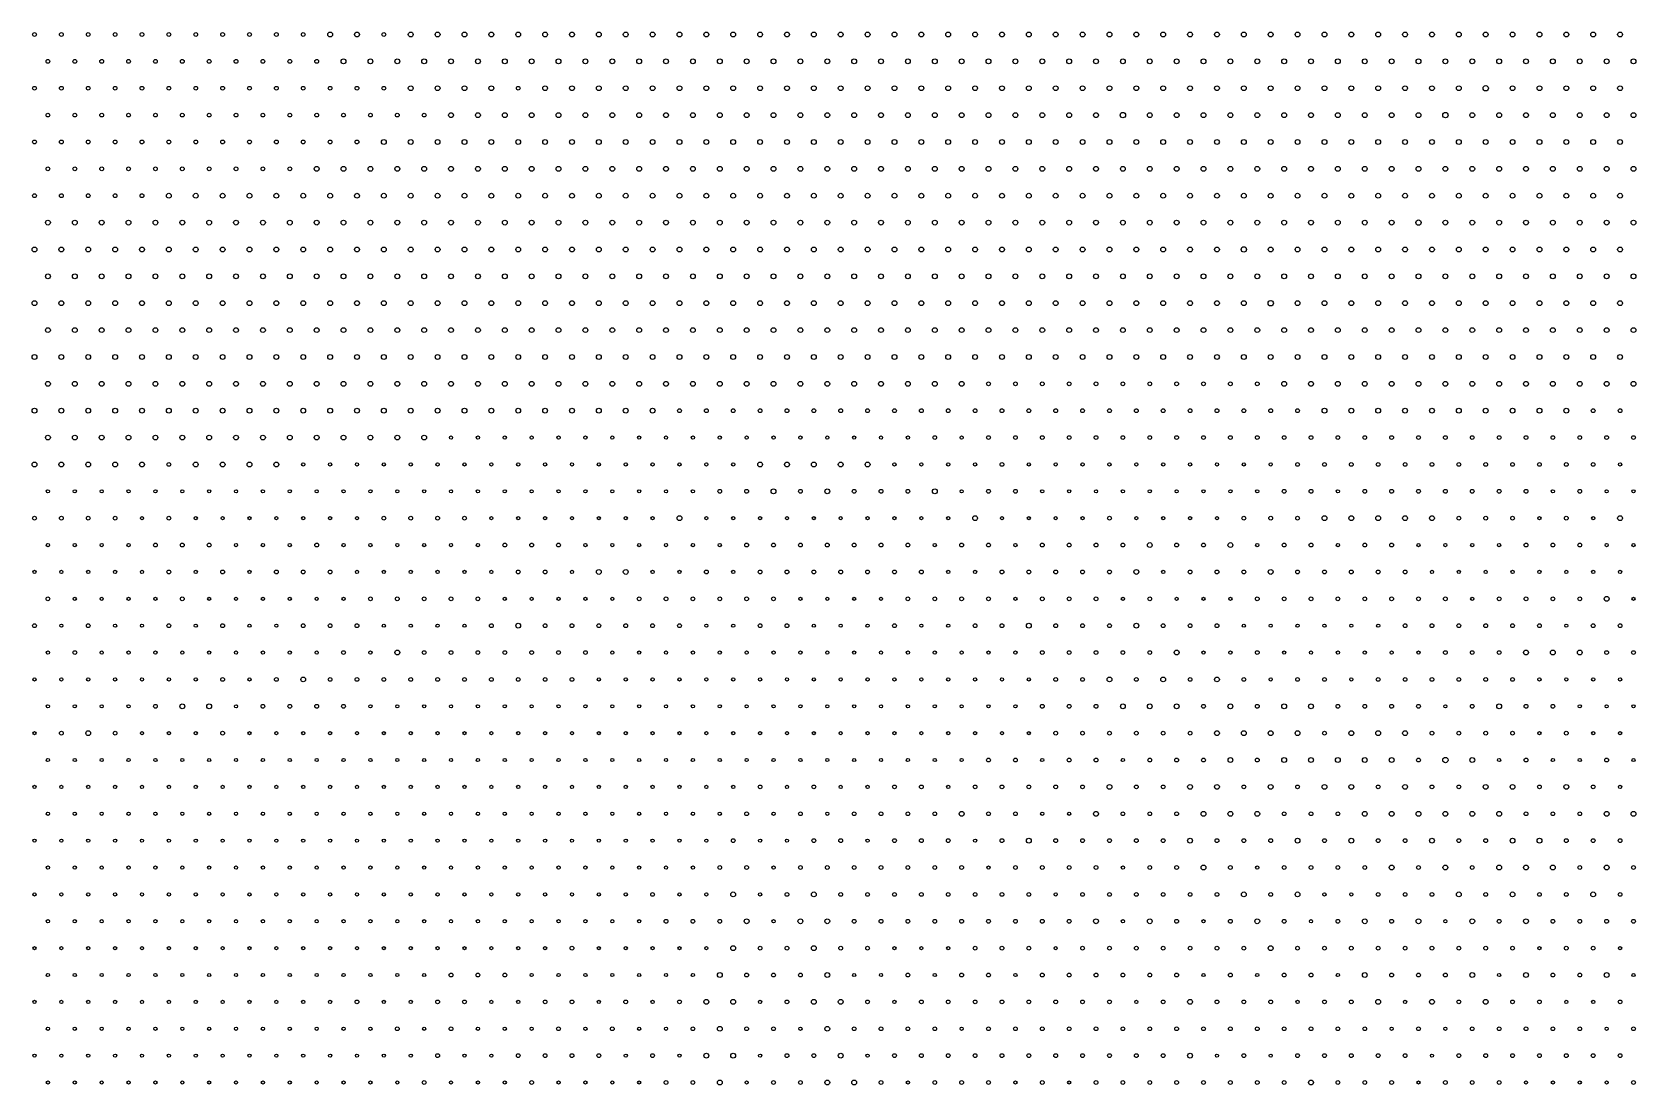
# Model space of a CAD drawing. Header units: metres. Extents: x -4 to 2980, y 46 to 2004.
import ezdxf

# ---------------------------------------------------------------- set-up
doc = ezdxf.new("R2010")
doc.units = ezdxf.units.M

msp = doc.modelspace()

# ---------------------------------------------------------------- linework, layer by layer
for centre, radius in [((0, 2000), 3.5), ((50, 2000), 3.5), ((100, 2000), 3.5), ((150, 2000), 3.5), ((200, 2000), 3.5), ((250, 2000), 3.5), ((300, 2000), 3.5), ((350, 2000), 3.5), ((400, 2000), 3.5), ((450, 2000), 3.5), ((500, 2000), 3.5), ((550, 2000), 4.5), ((600, 2000), 4.5), ((650, 2000), 3.5), ((700, 2000), 4.5), ((750, 2000), 4.5), ((800, 2000), 4.5), ((850, 2000), 4.5), ((900, 2000), 4.5), ((950, 2000), 4.5), ((1000, 2000), 4.5), ((1050, 2000), 4.5), ((1100, 2000), 4.5), ((1150, 2000), 4.5), ((1200, 2000), 4.5), ((1250, 2000), 4.5), ((1300, 2000), 4.5), ((1350, 2000), 4.5), ((1400, 2000), 4.5), ((1450, 2000), 4.5), ((1500, 2000), 4.5), ((1550, 2000), 4.5), ((1600, 2000), 4.5), ((1650, 2000), 4.5), ((1700, 2000), 4.5), ((1750, 2000), 4.5), ((1800, 2000), 4.5), ((1850, 2000), 4.5), ((1900, 2000), 4.5), ((1950, 2000), 4.5), ((2000, 2000), 4.5), ((2050, 2000), 4.5), ((2100, 2000), 4.5), ((2150, 2000), 4.5), ((2200, 2000), 4.5), ((2250, 2000), 4.5), ((2300, 2000), 4.5), ((2350, 2000), 4.5), ((2400, 2000), 4.5), ((2450, 2000), 4.5), ((2500, 2000), 4.5), ((2550, 2000), 4.5), ((2600, 2000), 4.5), ((2650, 2000), 4.5), ((2700, 2000), 4.5), ((2750, 2000), 4.5), ((2800, 2000), 4.5), ((2850, 2000), 4.5), ((2900, 2000), 4.5), ((2950, 2000), 4.5), ((25, 1950), 3.5), ((75, 1950), 3.5), ((125, 1950), 3.5), ((175, 1950), 3.5), ((225, 1950), 3.5), ((275, 1950), 3.5), ((325, 1950), 3.5), ((375, 1950), 3.5), ((425, 1950), 3.5), ((475, 1950), 3.5), ((525, 1950), 3.5), ((575, 1950), 4.5), ((625, 1950), 4.5), ((675, 1950), 4.5), ((725, 1950), 4.5), ((775, 1950), 4.5), ((825, 1950), 4.5), ((875, 1950), 4.5), ((925, 1950), 4.5), ((975, 1950), 4.5), ((1025, 1950), 4.5), ((1075, 1950), 4.5), ((1125, 1950), 4.5), ((1175, 1950), 4.5), ((1225, 1950), 4.5), ((1275, 1950), 4.5), ((1325, 1950), 4.5), ((1375, 1950), 4.5), ((1425, 1950), 4.5), ((1475, 1950), 4.5), ((1525, 1950), 4.5), ((1575, 1950), 4.5), ((1625, 1950), 4.5), ((1675, 1950), 4.5), ((1725, 1950), 4.5), ((1775, 1950), 4.5), ((1825, 1950), 4.5), ((1875, 1950), 4.5), ((1925, 1950), 4.5), ((1975, 1950), 4.5), ((2025, 1950), 4.5), ((2075, 1950), 4.5), ((2125, 1950), 4.5), ((2175, 1950), 4.5), ((2225, 1950), 4.5), ((2275, 1950), 4.5), ((2325, 1950), 4.5), ((2375, 1950), 4.5), ((2425, 1950), 4.5), ((2475, 1950), 4.5), ((2525, 1950), 4.5), ((2575, 1950), 4.5), ((2625, 1950), 4.5), ((2675, 1950), 4.5), ((2725, 1950), 4.5), ((2775, 1950), 4.5), ((2825, 1950), 4.5), ((2875, 1950), 4.5), ((2925, 1950), 4.5), ((2975, 1950), 4.5), ((0, 1900), 3.5), ((50, 1900), 3.5), ((100, 1900), 3.5), ((150, 1900), 3.5), ((200, 1900), 3.5), ((250, 1900), 3.5), ((300, 1900), 3.5), ((350, 1900), 3.5), ((400, 1900), 3.5), ((450, 1900), 3.5), ((500, 1900), 3.5), ((550, 1900), 3.5), ((600, 1900), 3.5), ((650, 1900), 3.5), ((700, 1900), 4.5), ((750, 1900), 4.5), ((800, 1900), 4.5), ((850, 1900), 4.5), ((900, 1900), 3.5), ((950, 1900), 4.5), ((1000, 1900), 4.5), ((1050, 1900), 4.5), ((1100, 1900), 4.5), ((1150, 1900), 4.5), ((1200, 1900), 4.5), ((1250, 1900), 4.5), ((1300, 1900), 4.5), ((1350, 1900), 4.5), ((1400, 1900), 4.5), ((1450, 1900), 4.5), ((1500, 1900), 4.5), ((1550, 1900), 4.5), ((1600, 1900), 4.5), ((1650, 1900), 4.5), ((1700, 1900), 4.5), ((1750, 1900), 4.5), ((1800, 1900), 4.5), ((1850, 1900), 4.5), ((1900, 1900), 4.5), ((1950, 1900), 4.5), ((2000, 1900), 4.5), ((2050, 1900), 4.5), ((2100, 1900), 4.5), ((2150, 1900), 4.5), ((2200, 1900), 4.5), ((2250, 1900), 4.5), ((2300, 1900), 4.5), ((2350, 1900), 4.5), ((2400, 1900), 4.5), ((2450, 1900), 4.5), ((2500, 1900), 4.5), ((2550, 1900), 4.5), ((2600, 1900), 4.5), ((2650, 1900), 4.5), ((2700, 1900), 5), ((2750, 1900), 4.5), ((2800, 1900), 4.5), ((2850, 1900), 4.5), ((2900, 1900), 4.5), ((2950, 1900), 4.5), ((25, 1850), 3.5), ((75, 1850), 3.5), ((125, 1850), 3.5), ((175, 1850), 3.5), ((225, 1850), 3.5), ((275, 1850), 3.5), ((325, 1850), 3.5), ((375, 1850), 3.5), ((425, 1850), 3.5), ((475, 1850), 3.5), ((525, 1850), 3.5), ((575, 1850), 3.5), ((625, 1850), 3.5), ((675, 1850), 3.5), ((725, 1850), 3.5), ((775, 1850), 4.5), ((825, 1850), 4.5), ((875, 1850), 4.5), ((925, 1850), 4.5), ((975, 1850), 4.5), ((1025, 1850), 4.5), ((1075, 1850), 4.5), ((1125, 1850), 4.5), ((1175, 1850), 4.5), ((1225, 1850), 4.5), ((1275, 1850), 4.5), ((1325, 1850), 4.5), ((1375, 1850), 4.5), ((1425, 1850), 4.5), ((1475, 1850), 4.5), ((1525, 1850), 4.5), ((1575, 1850), 4.5), ((1625, 1850), 4.5), ((1675, 1850), 4.5), ((1725, 1850), 4.5), ((1775, 1850), 4.5), ((1825, 1850), 4.5), ((1875, 1850), 4.5), ((1925, 1850), 4.5), ((1975, 1850), 4.5), ((2025, 1850), 5), ((2075, 1850), 4.5), ((2125, 1850), 4.5), ((2175, 1850), 4.5), ((2225, 1850), 4.5), ((2275, 1850), 4.5), ((2325, 1850), 4.5), ((2375, 1850), 4.5), ((2425, 1850), 4.5), ((2475, 1850), 4.5), ((2525, 1850), 4.5), ((2575, 1850), 4.5), ((2625, 1850), 5), ((2675, 1850), 4.5), ((2725, 1850), 4.5), ((2775, 1850), 4.5), ((2825, 1850), 4.5), ((2875, 1850), 4.5), ((2925, 1850), 4.5), ((2975, 1850), 4.5), ((0, 1800), 3.5), ((50, 1800), 3.5), ((100, 1800), 3.5), ((150, 1800), 3.5), ((200, 1800), 3.5), ((250, 1800), 3.5), ((300, 1800), 3.5), ((350, 1800), 3.5), ((400, 1800), 3.5), ((450, 1800), 3.5), ((500, 1800), 3.5), ((550, 1800), 3.5), ((600, 1800), 3.5), ((650, 1800), 4.5), ((700, 1800), 4.5), ((750, 1800), 4.5), ((800, 1800), 4.5), ((850, 1800), 4.5), ((900, 1800), 4.5), ((950, 1800), 4.5), ((1000, 1800), 4.5), ((1050, 1800), 4.5), ((1100, 1800), 4.5), ((1150, 1800), 4.5), ((1200, 1800), 4.5), ((1250, 1800), 4.5), ((1300, 1800), 4.5), ((1350, 1800), 4.5), ((1400, 1800), 4.5), ((1450, 1800), 4.5), ((1500, 1800), 4.5), ((1550, 1800), 4.5), ((1600, 1800), 4.5), ((1650, 1800), 4.5), ((1700, 1800), 4.5), ((1750, 1800), 4.5), ((1800, 1800), 4.5), ((1850, 1800), 4.5), ((1900, 1800), 4.5), ((1950, 1800), 4.5), ((2000, 1800), 4.5), ((2050, 1800), 4.5), ((2100, 1800), 4.5), ((2150, 1800), 4.5), ((2200, 1800), 4.5), ((2250, 1800), 4.5), ((2300, 1800), 4.5), ((2350, 1800), 4.5), ((2400, 1800), 4.5), ((2450, 1800), 4.5), ((2500, 1800), 4.5), ((2550, 1800), 4.5), ((2600, 1800), 4.5), ((2650, 1800), 4.5), ((2700, 1800), 4.5), ((2750, 1800), 4.5), ((2800, 1800), 4.5), ((2850, 1800), 4.5), ((2900, 1800), 4.5), ((2950, 1800), 4.5), ((25, 1750), 3.5), ((75, 1750), 3.5), ((125, 1750), 3.5), ((175, 1750), 3.5), ((225, 1750), 3.5), ((275, 1750), 3.5), ((325, 1750), 3.5), ((375, 1750), 3.5), ((425, 1750), 3.5), ((475, 1750), 3.5), ((525, 1750), 4.5), ((575, 1750), 4.5), ((625, 1750), 4.5), ((675, 1750), 4.5), ((725, 1750), 4.5), ((775, 1750), 4.5), ((825, 1750), 4.5), ((875, 1750), 4.5), ((925, 1750), 4.5), ((975, 1750), 4.5), ((1025, 1750), 4.5), ((1075, 1750), 4.5), ((1125, 1750), 4.5), ((1175, 1750), 4.5), ((1225, 1750), 4.5), ((1275, 1750), 4.5), ((1325, 1750), 4.5), ((1375, 1750), 4.5), ((1425, 1750), 4.5), ((1475, 1750), 4.5), ((1525, 1750), 4.5), ((1575, 1750), 4.5), ((1625, 1750), 4.5), ((1675, 1750), 4.5), ((1725, 1750), 4.5), ((1775, 1750), 4.5), ((1825, 1750), 4.5), ((1875, 1750), 4.5), ((1925, 1750), 4.5), ((1975, 1750), 4.5), ((2025, 1750), 4.5), ((2075, 1750), 4.5), ((2125, 1750), 4.5), ((2175, 1750), 4.5), ((2225, 1750), 4.5), ((2275, 1750), 4.5), ((2325, 1750), 4.5), ((2375, 1750), 4.5), ((2425, 1750), 4.5), ((2475, 1750), 4.5), ((2525, 1750), 4.5), ((2575, 1750), 4.5), ((2625, 1750), 4.5), ((2675, 1750), 4.5), ((2725, 1750), 4.5), ((2775, 1750), 4.5), ((2825, 1750), 4.5), ((2875, 1750), 4.5), ((2925, 1750), 4.5), ((2975, 1750), 4.5), ((0, 1700), 3.5), ((50, 1700), 3.5), ((100, 1700), 3.5), ((150, 1700), 3.5), ((200, 1700), 3.5), ((250, 1700), 4.5), ((300, 1700), 4.5), ((350, 1700), 4.5), ((400, 1700), 4.5), ((450, 1700), 4.5), ((500, 1700), 4.5), ((550, 1700), 4.5), ((600, 1700), 4.5), ((650, 1700), 4.5), ((700, 1700), 4.5), ((750, 1700), 4.5), ((800, 1700), 4.5), ((850, 1700), 4.5), ((900, 1700), 4.5), ((950, 1700), 4.5), ((1000, 1700), 4.5), ((1050, 1700), 4.5), ((1100, 1700), 4.5), ((1150, 1700), 4.5), ((1200, 1700), 4.5), ((1250, 1700), 4.5), ((1300, 1700), 4.5), ((1350, 1700), 4.5), ((1400, 1700), 4.5), ((1450, 1700), 4.5), ((1500, 1700), 4.5), ((1550, 1700), 4.5), ((1600, 1700), 4.5), ((1650, 1700), 4.5), ((1700, 1700), 4.5), ((1750, 1700), 4.5), ((1800, 1700), 4.5), ((1850, 1700), 4.5), ((1900, 1700), 4.5), ((1950, 1700), 4.5), ((2000, 1700), 4.5), ((2050, 1700), 4.5), ((2100, 1700), 4.5), ((2150, 1700), 4.5), ((2200, 1700), 4.5), ((2250, 1700), 4.5), ((2300, 1700), 4.5), ((2350, 1700), 4.5), ((2400, 1700), 4.5), ((2450, 1700), 4.5), ((2500, 1700), 4.5), ((2550, 1700), 4.5), ((2600, 1700), 4.5), ((2650, 1700), 4.5), ((2700, 1700), 4.5), ((2750, 1700), 4.5), ((2800, 1700), 4.5), ((2850, 1700), 4.5), ((2900, 1700), 4.5), ((2950, 1700), 4.5), ((25, 1650), 4.5), ((75, 1650), 4.5), ((125, 1650), 4.5), ((175, 1650), 4.5), ((225, 1650), 4.5), ((275, 1650), 4.5), ((325, 1650), 4.5), ((375, 1650), 4.5), ((425, 1650), 4.5), ((475, 1650), 4.5), ((525, 1650), 4.5), ((575, 1650), 4.5), ((625, 1650), 4.5), ((675, 1650), 4.5), ((725, 1650), 4.5), ((775, 1650), 4.5), ((825, 1650), 4.5), ((875, 1650), 4.5), ((925, 1650), 4.5), ((975, 1650), 4.5), ((1025, 1650), 4.5), ((1075, 1650), 4.5), ((1125, 1650), 4.5), ((1175, 1650), 4.5), ((1225, 1650), 4.5), ((1275, 1650), 4.5), ((1325, 1650), 4.5), ((1375, 1650), 4.5), ((1425, 1650), 4.5), ((1475, 1650), 4.5), ((1525, 1650), 4.5), ((1575, 1650), 4.5), ((1625, 1650), 4.5), ((1675, 1650), 4.5), ((1725, 1650), 4.5), ((1775, 1650), 4.5), ((1825, 1650), 4.5), ((1875, 1650), 4.5), ((1925, 1650), 4.5), ((1975, 1650), 4.5), ((2025, 1650), 4.5), ((2075, 1650), 4.5), ((2125, 1650), 4.5), ((2175, 1650), 4.5), ((2225, 1650), 4.5), ((2275, 1650), 4.5), ((2325, 1650), 4.5), ((2375, 1650), 4.5), ((2425, 1650), 4.5), ((2475, 1650), 4.5), ((2525, 1650), 4.5), ((2575, 1650), 5), ((2625, 1650), 4.5), ((2675, 1650), 4.5), ((2725, 1650), 4.5), ((2775, 1650), 4.5), ((2825, 1650), 4.5), ((2875, 1650), 4.5), ((2925, 1650), 4.5), ((2975, 1650), 4.5), ((0, 1600), 4.5), ((50, 1600), 4.5), ((100, 1600), 4.5), ((150, 1600), 4.5), ((200, 1600), 4.5), ((250, 1600), 4.5), ((300, 1600), 4.5), ((350, 1600), 4.5), ((400, 1600), 4.5), ((450, 1600), 4.5), ((500, 1600), 4.5), ((550, 1600), 4.5), ((600, 1600), 4.5), ((650, 1600), 4.5), ((700, 1600), 4.5), ((750, 1600), 4.5), ((800, 1600), 4.5), ((850, 1600), 4.5), ((900, 1600), 4.5), ((950, 1600), 4.5), ((1000, 1600), 4.5), ((1050, 1600), 4.5), ((1100, 1600), 4.5), ((1150, 1600), 4.5), ((1200, 1600), 4.5), ((1250, 1600), 4.5), ((1300, 1600), 4.5), ((1350, 1600), 4.5), ((1400, 1600), 4.5), ((1450, 1600), 4.5), ((1500, 1600), 4.5), ((1550, 1600), 4.5), ((1600, 1600), 4.5), ((1650, 1600), 4.5), ((1700, 1600), 4.5), ((1750, 1600), 4.5), ((1800, 1600), 4.5), ((1850, 1600), 4.5), ((1900, 1600), 4.5), ((1950, 1600), 4.5), ((2000, 1600), 4.5), ((2050, 1600), 4.5), ((2100, 1600), 4.5), ((2150, 1600), 4.5), ((2200, 1600), 4.5), ((2250, 1600), 5), ((2300, 1600), 4.5), ((2350, 1600), 4.5), ((2400, 1600), 4.5), ((2450, 1600), 4.5), ((2500, 1600), 4.5), ((2550, 1600), 4.5), ((2600, 1600), 4.5), ((2650, 1600), 4.5), ((2700, 1600), 4.5), ((2750, 1600), 4.5), ((2800, 1600), 4.5), ((2850, 1600), 4.5), ((2900, 1600), 4.5), ((2950, 1600), 4.5), ((25, 1550), 4.5), ((75, 1550), 4.5), ((125, 1550), 4.5), ((175, 1550), 4.5), ((225, 1550), 4.5), ((275, 1550), 4.5), ((325, 1550), 4.5), ((375, 1550), 4.5), ((425, 1550), 4.5), ((475, 1550), 4.5), ((525, 1550), 4.5), ((575, 1550), 4.5), ((625, 1550), 4.5), ((675, 1550), 4.5), ((725, 1550), 4.5), ((775, 1550), 4.5), ((825, 1550), 4.5), ((875, 1550), 4.5), ((925, 1550), 4.5), ((975, 1550), 4.5), ((1025, 1550), 4.5), ((1075, 1550), 4.5), ((1125, 1550), 4.5), ((1175, 1550), 4.5), ((1225, 1550), 4.5), ((1275, 1550), 4.5), ((1325, 1550), 4.5), ((1375, 1550), 4.5), ((1425, 1550), 4.5), ((1475, 1550), 4.5), ((1525, 1550), 4.5), ((1575, 1550), 4.5), ((1625, 1550), 4.5), ((1675, 1550), 4.5), ((1725, 1550), 4.5), ((1775, 1550), 4.5), ((1825, 1550), 4.5), ((1875, 1550), 4.5), ((1925, 1550), 4.5), ((1975, 1550), 4.5), ((2025, 1550), 4.5), ((2075, 1550), 4.5), ((2125, 1550), 4.5), ((2175, 1550), 4.5), ((2225, 1550), 4.5), ((2275, 1550), 4.5), ((2325, 1550), 4.5), ((2375, 1550), 4.5), ((2425, 1550), 4.5), ((2475, 1550), 4.5), ((2525, 1550), 4.5), ((2575, 1550), 4.5), ((2625, 1550), 4.5), ((2675, 1550), 4.5), ((2725, 1550), 4.5), ((2775, 1550), 4.5), ((2825, 1550), 4.5), ((2875, 1550), 4.5), ((2925, 1550), 4.5), ((2975, 1550), 4.5), ((0, 1500), 4.5), ((50, 1500), 4.5), ((100, 1500), 4.5), ((150, 1500), 4.5), ((200, 1500), 4.5), ((250, 1500), 4.5), ((300, 1500), 4.5), ((350, 1500), 4.5), ((400, 1500), 4.5), ((450, 1500), 4.5), ((500, 1500), 4.5), ((550, 1500), 4.5), ((600, 1500), 4.5), ((650, 1500), 4.5), ((700, 1500), 4.5), ((750, 1500), 4.5), ((800, 1500), 4.5), ((850, 1500), 4.5), ((900, 1500), 4.5), ((950, 1500), 4.5), ((1000, 1500), 4.5), ((1050, 1500), 4.5), ((1100, 1500), 4.5), ((1150, 1500), 4.5), ((1200, 1500), 4.5), ((1250, 1500), 4.5), ((1300, 1500), 4.5), ((1350, 1500), 4.5), ((1400, 1500), 4.5), ((1450, 1500), 4.5), ((1500, 1500), 4.5), ((1550, 1500), 4.5), ((1600, 1500), 4.5), ((1650, 1500), 4.5), ((1700, 1500), 4.5), ((1750, 1500), 4.5), ((1800, 1500), 4.5), ((1850, 1500), 4.5), ((1900, 1500), 4.5), ((1950, 1500), 4.5), ((2000, 1500), 4.5), ((2050, 1500), 4.5), ((2100, 1500), 4.5), ((2150, 1500), 4.5), ((2200, 1500), 4.5), ((2250, 1500), 4.5), ((2300, 1500), 5), ((2350, 1500), 4.5), ((2400, 1500), 4.5), ((2450, 1500), 4.5), ((2500, 1500), 4.5), ((2550, 1500), 4.5), ((2600, 1500), 4.5), ((2650, 1500), 4.5), ((2700, 1500), 4.5), ((2750, 1500), 4.5), ((2800, 1500), 4.5), ((2850, 1500), 4.5), ((2900, 1500), 4.5), ((2950, 1500), 4.5), ((25, 1450), 4.5), ((75, 1450), 4.5), ((125, 1450), 4.5), ((175, 1450), 4.5), ((225, 1450), 4.5), ((275, 1450), 4.5), ((325, 1450), 4.5), ((375, 1450), 4.5), ((425, 1450), 4.5), ((475, 1450), 4.5), ((525, 1450), 4.5), ((575, 1450), 4.5), ((625, 1450), 4.5), ((675, 1450), 4.5), ((725, 1450), 4.5), ((775, 1450), 4.5), ((825, 1450), 4.5), ((875, 1450), 4.5), ((925, 1450), 4.5), ((975, 1450), 4.5), ((1025, 1450), 4.5), ((1075, 1450), 4.5), ((1125, 1450), 4.5), ((1175, 1450), 4.5), ((1225, 1450), 4.5), ((1275, 1450), 4.5), ((1325, 1450), 4.5), ((1375, 1450), 4.5), ((1425, 1450), 4.5), ((1475, 1450), 4.5), ((1525, 1450), 4.5), ((1575, 1450), 4.5), ((1625, 1450), 4.5), ((1675, 1450), 4.5), ((1725, 1450), 4.5), ((1775, 1450), 4.5), ((1825, 1450), 4.5), ((1875, 1450), 4.5), ((1925, 1450), 4.5), ((1975, 1450), 4.5), ((2025, 1450), 4.5), ((2075, 1450), 4.5), ((2125, 1450), 4.5), ((2175, 1450), 4.5), ((2225, 1450), 4.5), ((2275, 1450), 4.5), ((2325, 1450), 4.5), ((2375, 1450), 4.5), ((2425, 1450), 4.5), ((2475, 1450), 4.5), ((2525, 1450), 4.5), ((2575, 1450), 4.5), ((2625, 1450), 4.5), ((2675, 1450), 4.5), ((2725, 1450), 4.5), ((2775, 1450), 4.5), ((2825, 1450), 4.5), ((2875, 1450), 4.5), ((2925, 1450), 4.5), ((2975, 1450), 4.5), ((0, 1400), 4.5), ((50, 1400), 4.5), ((100, 1400), 4.5), ((150, 1400), 4.5), ((200, 1400), 4.5), ((250, 1400), 4.5), ((300, 1400), 4.5), ((350, 1400), 4.5), ((400, 1400), 4.5), ((450, 1400), 4.5), ((500, 1400), 4.5), ((550, 1400), 4.5), ((600, 1400), 4.5), ((650, 1400), 4.5), ((700, 1400), 4.5), ((750, 1400), 4.5), ((800, 1400), 4.5), ((850, 1400), 4.5), ((900, 1400), 4.5), ((950, 1400), 4.5), ((1000, 1400), 4.5), ((1050, 1400), 4.5), ((1100, 1400), 4.5), ((1150, 1400), 4.5), ((1200, 1400), 4.5), ((1250, 1400), 4.5), ((1300, 1400), 4.5), ((1350, 1400), 4.5), ((1400, 1400), 4.5), ((1450, 1400), 4.5), ((1500, 1400), 4.5), ((1550, 1400), 4.5), ((1600, 1400), 4.5), ((1650, 1400), 4.5), ((1700, 1400), 4.5), ((1750, 1400), 4.5), ((1800, 1400), 4.5), ((1850, 1400), 4.5), ((1900, 1400), 4.5), ((1950, 1400), 4.5), ((2000, 1400), 4.5), ((2050, 1400), 4.5), ((2100, 1400), 4.5), ((2150, 1400), 4.5), ((2200, 1400), 4.5), ((2250, 1400), 4.5), ((2300, 1400), 4.5), ((2350, 1400), 4.5), ((2400, 1400), 4.5), ((2450, 1400), 4.5), ((2500, 1400), 4.5), ((2550, 1400), 4.5), ((2600, 1400), 4.5), ((2650, 1400), 4.5), ((2700, 1400), 4.5), ((2750, 1400), 4.5), ((2800, 1400), 4.5), ((2850, 1400), 4.5), ((2900, 1400), 4.5), ((2950, 1400), 4.5), ((25, 1350), 4.5), ((75, 1350), 4.5), ((125, 1350), 4.5), ((175, 1350), 4.5), ((225, 1350), 4.5), ((275, 1350), 4.5), ((325, 1350), 4.5), ((375, 1350), 4.5), ((425, 1350), 4.5), ((475, 1350), 4.5), ((525, 1350), 4.5), ((575, 1350), 4.5), ((625, 1350), 4.5), ((675, 1350), 4.5), ((725, 1350), 4.5), ((775, 1350), 4.5), ((825, 1350), 4.5), ((875, 1350), 4.5), ((925, 1350), 4.5), ((975, 1350), 4.5), ((1025, 1350), 4.5), ((1075, 1350), 4.5), ((1125, 1350), 4.5), ((1175, 1350), 4.5), ((1225, 1350), 4.5), ((1275, 1350), 4.5), ((1325, 1350), 4.5), ((1375, 1350), 4.5), ((1425, 1350), 4.5), ((1475, 1350), 4.5), ((1525, 1350), 4.5), ((1575, 1350), 4.5), ((1625, 1350), 4.5), ((1675, 1350), 4.5), ((1725, 1350), 4.5), ((1775, 1350), 3.5), ((1825, 1350), 3.5), ((1875, 1350), 3.5), ((1925, 1350), 3.5), ((1975, 1350), 3.5), ((2025, 1350), 3.5), ((2075, 1350), 3.5), ((2125, 1350), 3.5), ((2175, 1350), 3.5), ((2225, 1350), 3.5), ((2275, 1350), 3.5), ((2325, 1350), 4.5), ((2375, 1350), 4.5), ((2425, 1350), 4.5), ((2475, 1350), 4.5), ((2525, 1350), 4.5), ((2575, 1350), 4.5), ((2625, 1350), 4.5), ((2675, 1350), 4.5), ((2725, 1350), 4.5), ((2775, 1350), 4.5), ((2825, 1350), 4.5), ((2875, 1350), 4.5), ((2925, 1350), 4.5), ((2975, 1350), 4.5), ((0, 1300), 4.5), ((50, 1300), 4.5), ((100, 1300), 4.5), ((150, 1300), 4.5), ((200, 1300), 4.5), ((250, 1300), 4.5), ((300, 1300), 4.5), ((350, 1300), 4.5), ((400, 1300), 4.5), ((450, 1300), 4.5), ((500, 1300), 4.5), ((550, 1300), 4.5), ((600, 1300), 4.5), ((650, 1300), 4.5), ((700, 1300), 4.5), ((750, 1300), 4.5), ((800, 1300), 4.5), ((850, 1300), 4.5), ((900, 1300), 4.5), ((950, 1300), 4.5), ((1000, 1300), 4.5), ((1050, 1300), 4.5), ((1100, 1300), 4.5), ((1150, 1300), 4.5), ((1200, 1300), 3.5), ((1250, 1300), 3.5), ((1300, 1300), 3.5), ((1350, 1300), 3.5), ((1400, 1300), 3.5), ((1450, 1300), 3.5), ((1500, 1300), 3.5), ((1550, 1300), 3.5), ((1600, 1300), 3.5), ((1650, 1300), 3.5), ((1700, 1300), 3.5), ((1750, 1300), 3.5), ((1800, 1300), 3.5), ((1850, 1300), 3.5), ((1900, 1300), 3.5), ((1950, 1300), 3.5), ((2000, 1300), 3.5), ((2050, 1300), 3.5), ((2100, 1300), 3.5), ((2150, 1300), 3.5), ((2200, 1300), 3.5), ((2250, 1300), 3.5), ((2300, 1300), 3.5), ((2350, 1300), 3.5), ((2400, 1300), 4.5), ((2450, 1300), 4.5), ((2500, 1300), 4.5), ((2550, 1300), 4.5), ((2600, 1300), 4.5), ((2650, 1300), 4.5), ((2700, 1300), 4.5), ((2750, 1300), 4.5), ((2800, 1300), 4.5), ((2850, 1300), 4.5), ((2900, 1300), 3.5), ((2950, 1300), 3.5), ((25, 1250), 4.5), ((75, 1250), 4.5), ((125, 1250), 4.5), ((175, 1250), 4.5), ((225, 1250), 4.5), ((275, 1250), 4.5), ((325, 1250), 4.5), ((375, 1250), 4.5), ((425, 1250), 4.5), ((475, 1250), 4.5), ((525, 1250), 4.5), ((575, 1250), 4.5), ((625, 1250), 4.5), ((675, 1250), 4.5), ((725, 1250), 4.5), ((1675, 1250), 3.5), ((1775, 1250), 3.5), ((1825, 1250), 3.5), ((1875, 1250), 3.5), ((1925, 1250), 3.5), ((1975, 1250), 3.5), ((2025, 1250), 3.5), ((2075, 1250), 3.5), ((2125, 1250), 3.5), ((2175, 1250), 3.5), ((2225, 1250), 3.5), ((2275, 1250), 3.5), ((2325, 1250), 3.5), ((2375, 1250), 3.5), ((2425, 1250), 3.5), ((2475, 1250), 3.5), ((2525, 1250), 3.5), ((2575, 1250), 3.5), ((2625, 1250), 3.5), ((2675, 1250), 3.5), ((2725, 1250), 3.5), ((2775, 1250), 3.5), ((2825, 1250), 3.5), ((2875, 1250), 3.5), ((2925, 1250), 3.5), ((2975, 1250), 3.5), ((775, 1250), 3), ((825, 1250), 3), ((875, 1250), 3), ((925, 1250), 3), ((975, 1250), 3), ((1025, 1250), 3), ((1075, 1250), 3), ((1125, 1250), 3), ((1175, 1250), 3), ((1225, 1250), 3), ((1275, 1250), 3), ((1325, 1250), 3), ((1375, 1250), 3), ((1425, 1250), 3), ((1475, 1250), 3), ((1525, 1250), 3), ((1575, 1250), 3), ((1625, 1250), 3), ((1725, 1250), 3), ((0, 1200), 4.5), ((50, 1200), 4.5), ((100, 1200), 4.5), ((150, 1200), 4.5), ((200, 1200), 4.5), ((250, 1200), 3.5), ((300, 1200), 4.5), ((350, 1200), 4.5), ((400, 1200), 4.5), ((450, 1200), 4.5), ((500, 1200), 3), ((550, 1200), 3), ((600, 1200), 3), ((650, 1200), 3), ((700, 1200), 3), ((750, 1200), 3), ((800, 1200), 3), ((850, 1200), 3), ((900, 1200), 3), ((950, 1200), 3), ((1000, 1200), 3), ((1050, 1200), 3), ((1100, 1200), 3), ((1150, 1200), 3), ((1200, 1200), 3), ((1250, 1200), 3), ((1300, 1200), 3), ((1350, 1200), 4.5), ((1400, 1200), 4.5), ((1450, 1200), 4.5), ((1500, 1200), 4.5), ((1550, 1200), 4.5), ((1600, 1200), 3), ((1650, 1200), 3), ((1700, 1200), 3), ((1750, 1200), 3), ((1800, 1200), 3.5), ((1850, 1200), 3), ((1900, 1200), 3), ((1950, 1200), 3), ((2000, 1200), 3), ((2050, 1200), 3), ((2100, 1200), 3), ((2150, 1200), 3), ((2200, 1200), 3), ((2250, 1200), 3), ((2300, 1200), 3), ((2350, 1200), 3.5), ((2400, 1200), 3.5), ((2450, 1200), 3.5), ((2500, 1200), 3.5), ((2550, 1200), 3.5), ((2600, 1200), 3.5), ((2650, 1200), 3.5), ((2700, 1200), 3.5), ((2750, 1200), 3.5), ((2800, 1200), 3.5), ((2850, 1200), 3.5), ((2900, 1200), 3.5), ((2950, 1200), 3), ((25, 1150), 3), ((75, 1150), 3), ((125, 1150), 3), ((175, 1150), 3), ((225, 1150), 3), ((275, 1150), 3), ((325, 1150), 3), ((375, 1150), 3), ((425, 1150), 3), ((475, 1150), 3), ((525, 1150), 3), ((575, 1150), 3), ((625, 1150), 3), ((675, 1150), 3), ((725, 1150), 3), ((775, 1150), 3), ((825, 1150), 3), ((875, 1150), 3), ((925, 1150), 3), ((975, 1150), 3), ((1025, 1150), 3), ((1075, 1150), 3), ((1125, 1150), 3), ((1175, 1150), 3), ((1225, 1150), 3), ((1275, 1150), 3.5), ((1325, 1150), 3.5), ((1375, 1150), 4.5), ((1425, 1150), 3.5), ((1475, 1150), 4.5), ((1525, 1150), 3.5), ((1575, 1150), 3.5), ((1625, 1150), 3.5), ((1675, 1150), 4.5), ((1725, 1150), 3), ((1775, 1150), 3.5), ((1825, 1150), 3.5), ((1875, 1150), 3), ((1925, 1150), 3), ((1975, 1150), 3), ((2025, 1150), 3), ((2075, 1150), 3), ((2125, 1150), 3), ((2175, 1150), 3), ((2225, 1150), 3), ((2275, 1150), 3), ((2325, 1150), 3.5), ((2375, 1150), 3.5), ((2425, 1150), 3), ((2475, 1150), 3.5), ((2525, 1150), 3.5), ((2575, 1150), 3.5), ((2625, 1150), 3.5), ((2675, 1150), 3.5), ((2725, 1150), 3.5), ((2775, 1150), 3.5), ((2825, 1150), 3), ((2875, 1150), 3.5), ((2925, 1150), 3), ((2975, 1150), 3), ((1200, 1100), 4.5), ((1750, 1100), 4.5), ((2400, 1100), 4.5), ((2450, 1100), 4.5), ((2500, 1100), 4.5), ((2550, 1100), 4.5), ((2600, 1100), 4.5), ((2950, 1100), 4.5), ((0, 1100), 3.5), ((50, 1100), 3.5), ((100, 1100), 3.5), ((150, 1100), 3.5), ((200, 1100), 3), ((250, 1100), 3.5), ((300, 1100), 3), ((350, 1100), 3), ((400, 1100), 3), ((450, 1100), 3), ((500, 1100), 3), ((550, 1100), 3), ((600, 1100), 3), ((650, 1100), 3.5), ((700, 1100), 3.5), ((750, 1100), 3.5), ((800, 1100), 3.5), ((850, 1100), 3), ((900, 1100), 3), ((950, 1100), 3), ((1000, 1100), 3), ((1050, 1100), 3), ((1100, 1100), 3), ((1150, 1100), 3), ((1250, 1100), 3), ((1300, 1100), 3), ((1350, 1100), 3), ((1400, 1100), 3), ((1450, 1100), 3), ((1500, 1100), 3), ((1550, 1100), 3), ((1600, 1100), 3), ((1650, 1100), 3), ((1700, 1100), 3), ((1800, 1100), 3), ((1850, 1100), 3), ((1900, 1100), 3), ((1950, 1100), 3), ((2000, 1100), 3.5), ((2050, 1100), 3), ((2100, 1100), 3), ((2150, 1100), 3), ((2200, 1100), 3), ((2250, 1100), 3.5), ((2300, 1100), 3.5), ((2350, 1100), 3.5), ((2650, 1100), 3.5), ((2700, 1100), 3.5), ((2750, 1100), 3.5), ((2800, 1100), 3), ((2850, 1100), 3.5), ((2900, 1100), 3), ((25, 1050), 3), ((75, 1050), 3), ((125, 1050), 3), ((175, 1050), 3), ((225, 1050), 3.5), ((275, 1050), 3.5), ((325, 1050), 3.5), ((375, 1050), 3), ((425, 1050), 3), ((475, 1050), 3), ((525, 1050), 3.5), ((575, 1050), 3), ((625, 1050), 3), ((675, 1050), 3), ((725, 1050), 3), ((775, 1050), 3), ((825, 1050), 3), ((875, 1050), 3.5), ((925, 1050), 3.5), ((975, 1050), 3.5), ((1025, 1050), 3), ((1075, 1050), 3), ((1125, 1050), 3), ((1175, 1050), 3), ((1225, 1050), 3), ((1275, 1050), 3), ((1325, 1050), 3.5), ((1375, 1050), 3.5), ((1425, 1050), 3.5), ((1475, 1050), 3.5), ((1525, 1050), 3.5), ((1575, 1050), 3.5), ((1625, 1050), 3.5), ((1675, 1050), 3), ((1725, 1050), 3.5), ((1775, 1050), 3.5), ((1825, 1050), 3), ((1875, 1050), 3.5), ((1925, 1050), 3.5), ((1975, 1050), 3.5), ((2025, 1050), 3.5), ((2075, 1050), 4.5), ((2125, 1050), 3.5), ((2175, 1050), 3.5), ((2225, 1050), 4.5), ((2275, 1050), 3), ((2325, 1050), 3.5), ((2375, 1050), 3.5), ((2425, 1050), 3), ((2475, 1050), 3.5), ((2525, 1050), 3.5), ((2575, 1050), 3), ((2625, 1050), 3), ((2675, 1050), 3), ((2725, 1050), 3), ((2775, 1050), 3.5), ((2825, 1050), 3.5), ((2875, 1050), 3.5), ((2925, 1050), 3), ((2975, 1050), 3), ((0, 1000), 3), ((50, 1000), 3), ((100, 1000), 3), ((150, 1000), 3), ((200, 1000), 3), ((250, 1000), 3.5), ((300, 1000), 3), ((350, 1000), 3.5), ((400, 1000), 3), ((450, 1000), 3.5), ((500, 1000), 3.5), ((550, 1000), 3.5), ((600, 1000), 3), ((650, 1000), 3), ((700, 1000), 3), ((750, 1000), 3), ((800, 1000), 3), ((850, 1000), 3), ((900, 1000), 3.5), ((950, 1000), 3.5), ((1000, 1000), 3), ((1050, 1000), 4.5), ((1100, 1000), 4.5), ((1150, 1000), 3), ((1200, 1000), 3), ((1250, 1000), 3.5), ((1300, 1000), 3), ((1350, 1000), 3.5), ((1400, 1000), 3.5), ((1450, 1000), 3.5), ((1500, 1000), 3.5), ((1550, 1000), 3.5), ((1600, 1000), 3.5), ((1650, 1000), 3.5), ((1700, 1000), 3), ((1750, 1000), 3), ((1800, 1000), 3.5), ((1850, 1000), 3.5), ((1900, 1000), 3.5), ((1950, 1000), 3.5), ((2000, 1000), 3.5), ((2050, 1000), 4.5), ((2100, 1000), 3), ((2150, 1000), 3.5), ((2200, 1000), 3.5), ((2250, 1000), 3.5), ((2300, 1000), 4.5), ((2350, 1000), 3.5), ((2400, 1000), 3.5), ((2450, 1000), 3.5), ((2500, 1000), 3.5), ((2550, 1000), 3.5), ((2600, 1000), 3), ((2650, 1000), 3), ((2700, 1000), 3), ((2750, 1000), 3), ((2800, 1000), 3), ((2850, 1000), 3), ((2900, 1000), 3), ((2950, 1000), 3), ((25, 950), 3.5), ((75, 950), 3), ((125, 950), 3), ((175, 950), 3), ((225, 950), 3), ((275, 950), 3.5), ((325, 950), 3), ((375, 950), 3), ((425, 950), 3), ((475, 950), 3), ((525, 950), 3), ((575, 950), 3), ((625, 950), 3.5), ((675, 950), 3.5), ((725, 950), 3.5), ((775, 950), 3.5), ((825, 950), 3.5), ((875, 950), 3), ((925, 950), 3), ((975, 950), 3), ((1025, 950), 3), ((1075, 950), 3), ((1125, 950), 3.5), ((1175, 950), 3.5), ((1225, 950), 3.5), ((1275, 950), 3.5), ((1325, 950), 3.5), ((1375, 950), 3.5), ((1425, 950), 3), ((1475, 950), 3), ((1525, 950), 3), ((1575, 950), 3), ((1625, 950), 3.5), ((1675, 950), 3.5), ((1725, 950), 3.5), ((1775, 950), 3.5), ((1825, 950), 3), ((1875, 950), 3.5), ((1925, 950), 3.5), ((1975, 950), 3.5), ((2025, 950), 3), ((2075, 950), 3.5), ((2125, 950), 3), ((2175, 950), 3), ((2225, 950), 3), ((2275, 950), 3.5), ((2325, 950), 3.5), ((2375, 950), 3.5), ((2425, 950), 3.5), ((2475, 950), 3.5), ((2525, 950), 3.5), ((2575, 950), 3.5), ((2625, 950), 3.5), ((2675, 950), 3), ((2725, 950), 3.5), ((2775, 950), 3.5), ((2825, 950), 3.5), ((2875, 950), 3.5), ((2925, 950), 4.5), ((2975, 950), 3), ((0, 900), 3.5), ((50, 900), 3), ((100, 900), 3.5), ((150, 900), 3), ((200, 900), 3), ((250, 900), 3.5), ((300, 900), 3), ((350, 900), 3.5), ((400, 900), 3), ((450, 900), 3), ((500, 900), 3.5), ((550, 900), 3.5), ((600, 900), 3.5), ((650, 900), 3), ((700, 900), 3), ((750, 900), 3), ((800, 900), 3), ((850, 900), 3.5), ((900, 900), 4.5), ((950, 900), 3.5), ((1000, 900), 3.5), ((1050, 900), 3.5), ((1100, 900), 3.5), ((1150, 900), 3.5), ((1200, 900), 3.5), ((1250, 900), 3), ((1300, 900), 3), ((1350, 900), 3.5), ((1400, 900), 3.5), ((1450, 900), 3), ((1500, 900), 3), ((1550, 900), 3), ((1600, 900), 3.5), ((1650, 900), 3), ((1700, 900), 3), ((1750, 900), 3.5), ((1800, 900), 3.5), ((1850, 900), 4.5), ((1900, 900), 3.5), ((1950, 900), 3.5), ((2000, 900), 3.5), ((2050, 900), 4.5), ((2100, 900), 3.5), ((2150, 900), 3.5), ((2200, 900), 3.5), ((2250, 900), 3), ((2300, 900), 3), ((2350, 900), 3), ((2400, 900), 3), ((2450, 900), 3), ((2500, 900), 3), ((2550, 900), 3.5), ((2600, 900), 3.5), ((2650, 900), 3.5), ((2700, 900), 3.5), ((2750, 900), 3.5), ((2800, 900), 3.5), ((2850, 900), 3), ((2900, 900), 3.5), ((2950, 900), 3.5), ((25, 850), 3), ((75, 850), 3.5), ((125, 850), 3), ((175, 850), 3), ((225, 850), 3), ((275, 850), 3), ((325, 850), 3), ((375, 850), 3), ((425, 850), 3), ((475, 850), 3), ((525, 850), 3), ((575, 850), 3.5), ((625, 850), 3), ((675, 850), 4.5), ((725, 850), 3.5), ((775, 850), 3.5), ((825, 850), 3.5), ((875, 850), 3.5), ((925, 850), 3.5), ((975, 850), 3.5), ((1025, 850), 3.5), ((1075, 850), 3), ((1125, 850), 3), ((1175, 850), 3), ((1225, 850), 3), ((1275, 850), 3), ((1325, 850), 3), ((1375, 850), 3), ((1425, 850), 3), ((1475, 850), 3), ((1525, 850), 3), ((1575, 850), 3), ((1625, 850), 3), ((1675, 850), 3), ((1725, 850), 3), ((1775, 850), 3), ((1825, 850), 3), ((1875, 850), 3.5), ((1925, 850), 3.5), ((1975, 850), 3.5), ((2025, 850), 3.5), ((2075, 850), 3.5), ((2125, 850), 4.5), ((2175, 850), 3), ((2225, 850), 3), ((2275, 850), 3.5), ((2325, 850), 3), ((2375, 850), 3), ((2425, 850), 3), ((2475, 850), 3), ((2525, 850), 3), ((2575, 850), 3), ((2625, 850), 3.5), ((2675, 850), 3.5), ((2725, 850), 3.5), ((2775, 850), 4.5), ((2825, 850), 4.5), ((2875, 850), 4.5), ((2925, 850), 3.5), ((2975, 850), 3.5), ((0, 800), 3), ((50, 800), 3), ((100, 800), 3), ((150, 800), 3), ((200, 800), 3), ((250, 800), 3), ((300, 800), 3), ((350, 800), 3.5), ((400, 800), 3), ((450, 800), 3.5), ((500, 800), 4.5), ((550, 800), 3.5), ((600, 800), 3.5), ((650, 800), 3.5), ((700, 800), 3.5), ((750, 800), 3.5), ((800, 800), 3.5), ((850, 800), 3.5), ((900, 800), 3.5), ((950, 800), 3.5), ((1000, 800), 3.5), ((1050, 800), 3), ((1100, 800), 3), ((1150, 800), 3), ((1200, 800), 3), ((1250, 800), 3), ((1300, 800), 3), ((1350, 800), 3), ((1400, 800), 3), ((1450, 800), 3), ((1500, 800), 3), ((1550, 800), 3), ((1600, 800), 3), ((1650, 800), 3), ((1700, 800), 3), ((1750, 800), 3), ((1800, 800), 3), ((1850, 800), 3), ((1900, 800), 3.5), ((1950, 800), 3.5), ((2000, 800), 4.5), ((2050, 800), 3.5), ((2100, 800), 4.5), ((2150, 800), 3.5), ((2200, 800), 4.5), ((2250, 800), 3.5), ((2300, 800), 3), ((2350, 800), 3.5), ((2400, 800), 3.5), ((2450, 800), 3), ((2500, 800), 3.5), ((2550, 800), 3.5), ((2600, 800), 3.5), ((2650, 800), 3.5), ((2700, 800), 3.5), ((2750, 800), 3.5), ((2800, 800), 3), ((2850, 800), 3), ((2900, 800), 3), ((2950, 800), 3), ((25, 750), 3), ((75, 750), 3), ((125, 750), 3), ((175, 750), 3), ((225, 750), 3.5), ((275, 750), 4.5), ((325, 750), 4.5), ((375, 750), 3), ((425, 750), 3.5), ((475, 750), 3.5), ((525, 750), 3.5), ((575, 750), 3.5), ((625, 750), 3), ((675, 750), 3), ((725, 750), 3), ((775, 750), 3), ((825, 750), 3), ((875, 750), 3), ((925, 750), 3), ((975, 750), 3), ((1025, 750), 3), ((1075, 750), 3), ((1125, 750), 3), ((1175, 750), 3), ((1225, 750), 3), ((1275, 750), 3), ((1325, 750), 3), ((1375, 750), 3), ((1425, 750), 3), ((1475, 750), 3), ((1525, 750), 3), ((1575, 750), 3), ((1625, 750), 3), ((1675, 750), 3), ((1725, 750), 3), ((1775, 750), 3), ((1825, 750), 3), ((1875, 750), 3.5), ((1925, 750), 3.5), ((1975, 750), 3.5), ((2025, 750), 4.5), ((2075, 750), 4.5), ((2125, 750), 4.5), ((2175, 750), 3.5), ((2225, 750), 4.5), ((2275, 750), 3.5), ((2325, 750), 4.5), ((2375, 750), 4.5), ((2425, 750), 3.5), ((2475, 750), 3.5), ((2525, 750), 3.5), ((2575, 750), 3.5), ((2625, 750), 3), ((2675, 750), 3.5), ((2725, 750), 4.5), ((2775, 750), 3.5), ((2825, 750), 3.5), ((2875, 750), 3), ((2925, 750), 3), ((2975, 750), 3), ((0, 700), 3), ((50, 700), 3.5), ((100, 700), 4.5), ((150, 700), 3.5), ((200, 700), 3), ((250, 700), 3), ((300, 700), 3), ((350, 700), 3.5), ((400, 700), 3), ((450, 700), 3), ((500, 700), 3), ((550, 700), 3), ((600, 700), 3), ((650, 700), 3), ((700, 700), 3), ((750, 700), 3), ((800, 700), 3), ((850, 700), 3), ((900, 700), 3), ((950, 700), 3), ((1000, 700), 3), ((1050, 700), 3), ((1100, 700), 3), ((1150, 700), 3), ((1200, 700), 3), ((1250, 700), 3), ((1300, 700), 3), ((1350, 700), 3), ((1400, 700), 3), ((1450, 700), 3), ((1500, 700), 3), ((1550, 700), 3), ((1600, 700), 3), ((1650, 700), 3), ((1700, 700), 3), ((1750, 700), 3), ((1800, 700), 3), ((1850, 700), 3), ((1900, 700), 3.5), ((1950, 700), 3.5), ((2000, 700), 3.5), ((2050, 700), 3.5), ((2100, 700), 3.5), ((2150, 700), 3.5), ((2200, 700), 4.5), ((2250, 700), 4.5), ((2300, 700), 4.5), ((2350, 700), 4.5), ((2400, 700), 3.5), ((2450, 700), 4.5), ((2500, 700), 4.5), ((2550, 700), 4.5), ((2600, 700), 3.5), ((2650, 700), 3.5), ((2700, 700), 3.5), ((2750, 700), 3.5), ((2800, 700), 3), ((2850, 700), 3.5), ((2900, 700), 3), ((2950, 700), 3), ((25, 650), 3), ((75, 650), 3), ((125, 650), 3), ((175, 650), 3), ((225, 650), 3), ((275, 650), 3), ((325, 650), 3), ((375, 650), 3), ((425, 650), 3), ((475, 650), 3), ((525, 650), 3), ((575, 650), 3), ((625, 650), 3), ((675, 650), 3), ((725, 650), 3), ((775, 650), 3), ((825, 650), 3), ((875, 650), 3), ((925, 650), 3), ((975, 650), 3), ((1025, 650), 3), ((1075, 650), 3), ((1125, 650), 3), ((1175, 650), 3), ((1225, 650), 3), ((1275, 650), 3), ((1325, 650), 3), ((1375, 650), 3), ((1425, 650), 3), ((1475, 650), 3), ((1525, 650), 3), ((1575, 650), 3), ((1625, 650), 3), ((1675, 650), 3), ((1725, 650), 3), ((1775, 650), 3.5), ((1825, 650), 3.5), ((1875, 650), 3), ((1925, 650), 3.5), ((1975, 650), 3.5), ((2025, 650), 3), ((2075, 650), 3.5), ((2125, 650), 3.5), ((2175, 650), 3.5), ((2225, 650), 4.5), ((2275, 650), 3.5), ((2325, 650), 4.5), ((2375, 650), 4.5), ((2425, 650), 4.5), ((2475, 650), 4.5), ((2525, 650), 4.5), ((2575, 650), 3.5), ((2625, 650), 5), ((2675, 650), 4.5), ((2725, 650), 3), ((2775, 650), 3.5), ((2825, 650), 3), ((2875, 650), 3), ((2925, 650), 3.5), ((2975, 650), 3), ((0, 600), 3), ((50, 600), 3), ((100, 600), 3), ((150, 600), 3), ((200, 600), 3), ((250, 600), 3), ((300, 600), 3), ((350, 600), 3), ((400, 600), 3), ((450, 600), 3), ((500, 600), 3), ((550, 600), 3), ((600, 600), 3), ((650, 600), 3), ((700, 600), 3), ((750, 600), 3), ((800, 600), 3), ((850, 600), 3), ((900, 600), 3), ((950, 600), 3), ((1000, 600), 3), ((1050, 600), 3), ((1100, 600), 3), ((1150, 600), 3), ((1200, 600), 3), ((1250, 600), 3), ((1300, 600), 3), ((1350, 600), 3.5), ((1400, 600), 3), ((1450, 600), 3.5), ((1500, 600), 3), ((1550, 600), 3), ((1600, 600), 3.5), ((1650, 600), 3.5), ((1700, 600), 3), ((1750, 600), 3.5), ((1800, 600), 3.5), ((1850, 600), 3.5), ((1900, 600), 3.5), ((1950, 600), 3.5), ((2000, 600), 4.5), ((2050, 600), 3.5), ((2100, 600), 3.5), ((2150, 600), 4.5), ((2200, 600), 4.5), ((2250, 600), 3.5), ((2300, 600), 4.5), ((2350, 600), 3.5), ((2400, 600), 4.5), ((2450, 600), 4.5), ((2500, 600), 3.5), ((2550, 600), 4.5), ((2600, 600), 3.5), ((2650, 600), 3.5), ((2700, 600), 4.5), ((2750, 600), 4.5), ((2800, 600), 3.5), ((2850, 600), 4.5), ((2900, 600), 3.5), ((2950, 600), 3), ((25, 550), 3), ((75, 550), 3), ((125, 550), 3), ((175, 550), 3), ((225, 550), 3), ((275, 550), 3), ((325, 550), 3), ((375, 550), 3), ((425, 550), 3), ((475, 550), 3), ((525, 550), 3), ((575, 550), 3), ((625, 550), 3), ((675, 550), 3), ((725, 550), 3), ((775, 550), 3), ((825, 550), 3), ((875, 550), 3), ((925, 550), 3), ((975, 550), 3), ((1025, 550), 3), ((1075, 550), 3), ((1125, 550), 3), ((1175, 550), 3), ((1225, 550), 3), ((1275, 550), 3), ((1325, 550), 3.5), ((1375, 550), 3), ((1425, 550), 3.5), ((1475, 550), 3), ((1525, 550), 3.5), ((1575, 550), 3.5), ((1625, 550), 3.5), ((1675, 550), 3.5), ((1725, 550), 4.5), ((1775, 550), 3.5), ((1825, 550), 3.5), ((1875, 550), 3), ((1925, 550), 3), ((1975, 550), 4.5), ((2025, 550), 3.5), ((2075, 550), 3.5), ((2125, 550), 3.5), ((2175, 550), 4.5), ((2225, 550), 4.5), ((2275, 550), 4.5), ((2325, 550), 3.5), ((2375, 550), 3.5), ((2425, 550), 3.5), ((2475, 550), 4.5), ((2525, 550), 4.5), ((2575, 550), 4.5), ((2625, 550), 4.5), ((2675, 550), 4.5), ((2725, 550), 4.5), ((2775, 550), 3.5), ((2825, 550), 3.5), ((2875, 550), 3.5), ((2925, 550), 4.5), ((2975, 550), 4.5), ((0, 500), 3), ((50, 500), 3), ((100, 500), 3), ((150, 500), 3), ((200, 500), 3), ((250, 500), 3), ((300, 500), 3), ((350, 500), 3), ((400, 500), 3), ((450, 500), 3), ((500, 500), 3), ((550, 500), 3), ((600, 500), 3), ((650, 500), 3), ((700, 500), 3), ((750, 500), 3), ((800, 500), 3), ((850, 500), 3), ((900, 500), 3), ((950, 500), 3), ((1000, 500), 3), ((1050, 500), 3), ((1100, 500), 3), ((1150, 500), 3), ((1200, 500), 3), ((1250, 500), 3), ((1300, 500), 3.5), ((1350, 500), 3), ((1400, 500), 3), ((1450, 500), 3.5), ((1500, 500), 3.5), ((1550, 500), 3), ((1600, 500), 3.5), ((1650, 500), 3.5), ((1700, 500), 3.5), ((1750, 500), 3), ((1800, 500), 3.5), ((1850, 500), 4.5), ((1900, 500), 3.5), ((1950, 500), 3.5), ((2000, 500), 3.5), ((2050, 500), 3.5), ((2100, 500), 3.5), ((2150, 500), 4.5), ((2200, 500), 3.5), ((2250, 500), 3.5), ((2300, 500), 3.5), ((2350, 500), 4.5), ((2400, 500), 3.5), ((2450, 500), 4.5), ((2500, 500), 3.5), ((2550, 500), 3.5), ((2600, 500), 4.5), ((2650, 500), 3.5), ((2700, 500), 3.5), ((2750, 500), 4.5), ((2800, 500), 4.5), ((2850, 500), 3.5), ((2900, 500), 3.5), ((2950, 500), 3.5), ((25, 450), 3), ((75, 450), 3), ((125, 450), 3), ((175, 450), 3), ((225, 450), 3), ((275, 450), 3), ((325, 450), 3), ((375, 450), 3), ((425, 450), 3), ((475, 450), 3), ((525, 450), 3), ((575, 450), 3), ((625, 450), 3), ((675, 450), 3), ((725, 450), 3), ((775, 450), 3), ((825, 450), 3), ((875, 450), 3), ((925, 450), 3), ((975, 450), 3), ((1025, 450), 3), ((1075, 450), 3), ((1125, 450), 3), ((1175, 450), 3), ((1225, 450), 3), ((1275, 450), 3.5), ((1325, 450), 3.5), ((1375, 450), 3), ((1425, 450), 3.5), ((1475, 450), 3.5), ((1525, 450), 3.5), ((1575, 450), 3.5), ((1625, 450), 3.5), ((1675, 450), 3.5), ((1725, 450), 3.5), ((1775, 450), 3), ((1825, 450), 3.5), ((1875, 450), 3.5), ((1925, 450), 3.5), ((1975, 450), 3.5), ((2025, 450), 3), ((2075, 450), 3.5), ((2125, 450), 3.5), ((2175, 450), 4.5), ((2225, 450), 3.5), ((2275, 450), 3), ((2325, 450), 3.5), ((2375, 450), 3.5), ((2425, 450), 3.5), ((2475, 450), 3.5), ((2525, 450), 4.5), ((2575, 450), 3.5), ((2625, 450), 4.5), ((2675, 450), 3.5), ((2725, 450), 4.5), ((2775, 450), 4.5), ((2825, 450), 4.5), ((2875, 450), 3.5), ((2925, 450), 4.5), ((2975, 450), 3.5), ((0, 400), 3), ((50, 400), 3), ((100, 400), 3), ((150, 400), 3), ((200, 400), 3), ((250, 400), 3), ((300, 400), 3), ((350, 400), 3), ((400, 400), 3), ((450, 400), 3), ((500, 400), 3), ((550, 400), 3), ((600, 400), 3), ((650, 400), 3), ((700, 400), 3), ((750, 400), 3), ((800, 400), 3), ((850, 400), 3), ((900, 400), 3), ((950, 400), 3), ((1000, 400), 3), ((1050, 400), 3), ((1100, 400), 3), ((1150, 400), 3.5), ((1200, 400), 3), ((1250, 400), 3), ((1300, 400), 4.5), ((1350, 400), 3), ((1400, 400), 3.5), ((1450, 400), 4.5), ((1500, 400), 3.5), ((1550, 400), 3.5), ((1600, 400), 3.5), ((1650, 400), 3.5), ((1700, 400), 3.5), ((1750, 400), 3.5), ((1800, 400), 3.5), ((1850, 400), 3.5), ((1900, 400), 3), ((1950, 400), 3.5), ((2000, 400), 3.5), ((2050, 400), 3.5), ((2100, 400), 3.5), ((2150, 400), 3.5), ((2200, 400), 3.5), ((2250, 400), 4.5), ((2300, 400), 3.5), ((2350, 400), 4.5), ((2400, 400), 3), ((2450, 400), 3), ((2500, 400), 3.5), ((2550, 400), 3.5), ((2600, 400), 3.5), ((2650, 400), 4.5), ((2700, 400), 3.5), ((2750, 400), 4.5), ((2800, 400), 3.5), ((2850, 400), 3.5), ((2900, 400), 4.5), ((2950, 400), 3.5), ((25, 350), 3), ((75, 350), 3), ((125, 350), 3), ((175, 350), 3), ((225, 350), 3), ((275, 350), 3), ((325, 350), 3), ((375, 350), 3), ((425, 350), 3), ((475, 350), 3), ((525, 350), 3), ((575, 350), 3), ((625, 350), 3), ((675, 350), 3), ((725, 350), 3), ((775, 350), 3), ((825, 350), 3), ((875, 350), 3), ((925, 350), 3), ((975, 350), 3), ((1025, 350), 3), ((1075, 350), 3), ((1125, 350), 3), ((1175, 350), 3.5), ((1225, 350), 3.5), ((1275, 350), 3.5), ((1325, 350), 4.5), ((1375, 350), 3), ((1425, 350), 4.5), ((1475, 350), 4.5), ((1525, 350), 3.5), ((1575, 350), 3.5), ((1625, 350), 3.5), ((1675, 350), 3.5), ((1725, 350), 3.5), ((1775, 350), 3.5), ((1825, 350), 3.5), ((1875, 350), 3.5), ((1925, 350), 3.5), ((1975, 350), 4.5), ((2025, 350), 3), ((2075, 350), 4.5), ((2125, 350), 3.5), ((2175, 350), 3), ((2225, 350), 3.5), ((2275, 350), 4.5), ((2325, 350), 3.5), ((2375, 350), 3), ((2425, 350), 3.5), ((2475, 350), 4.5), ((2525, 350), 3.5), ((2575, 350), 4.5), ((2625, 350), 3), ((2675, 350), 4.5), ((2725, 350), 3.5), ((2775, 350), 4.5), ((2825, 350), 3.5), ((2875, 350), 3.5), ((2925, 350), 3.5), ((2975, 350), 3.5), ((0, 300), 3), ((50, 300), 3), ((100, 300), 3), ((150, 300), 3), ((200, 300), 3), ((250, 300), 3), ((300, 300), 3), ((350, 300), 3), ((400, 300), 3), ((450, 300), 3), ((500, 300), 3), ((550, 300), 3), ((600, 300), 3), ((650, 300), 3), ((700, 300), 3), ((750, 300), 3), ((800, 300), 3), ((850, 300), 3), ((900, 300), 3), ((950, 300), 3), ((1000, 300), 3.5), ((1050, 300), 3), ((1100, 300), 3), ((1150, 300), 3), ((1200, 300), 3), ((1250, 300), 3), ((1300, 300), 4.5), ((1350, 300), 3.5), ((1400, 300), 3.5), ((1450, 300), 4.5), ((1500, 300), 3.5), ((1550, 300), 3.5), ((1600, 300), 3), ((1650, 300), 3), ((1700, 300), 3), ((1750, 300), 3.5), ((1800, 300), 3.5), ((1850, 300), 3.5), ((1900, 300), 3), ((1950, 300), 3.5), ((2000, 300), 3.5), ((2050, 300), 3.5), ((2100, 300), 3.5), ((2150, 300), 3.5), ((2200, 300), 3.5), ((2250, 300), 3.5), ((2300, 300), 4.5), ((2350, 300), 3.5), ((2400, 300), 3.5), ((2450, 300), 3.5), ((2500, 300), 3.5), ((2550, 300), 3.5), ((2600, 300), 3.5), ((2650, 300), 3.5), ((2700, 300), 3.5), ((2750, 300), 3.5), ((2800, 300), 3), ((2850, 300), 3.5), ((2900, 300), 3.5), ((2950, 300), 3), ((25, 250), 3), ((75, 250), 3), ((125, 250), 3), ((175, 250), 3), ((225, 250), 3), ((275, 250), 3), ((325, 250), 3), ((375, 250), 3), ((425, 250), 3), ((475, 250), 3), ((525, 250), 3), ((575, 250), 3), ((625, 250), 3), ((675, 250), 3), ((725, 250), 3), ((775, 250), 3.5), ((825, 250), 3.5), ((875, 250), 3.5), ((925, 250), 3), ((975, 250), 3), ((1025, 250), 3), ((1075, 250), 3), ((1125, 250), 3), ((1175, 250), 3), ((1225, 250), 3), ((1275, 250), 4.5), ((1325, 250), 3.5), ((1375, 250), 3.5), ((1425, 250), 3.5), ((1475, 250), 4.5), ((1525, 250), 3), ((1575, 250), 3), ((1625, 250), 3.5), ((1675, 250), 3), ((1725, 250), 3.5), ((1775, 250), 3.5), ((1825, 250), 3), ((1875, 250), 3.5), ((1925, 250), 3.5), ((1975, 250), 3.5), ((2025, 250), 3.5), ((2075, 250), 3.5), ((2125, 250), 3.5), ((2175, 250), 3), ((2225, 250), 3.5), ((2275, 250), 3), ((2325, 250), 3.5), ((2375, 250), 3.5), ((2425, 250), 3), ((2475, 250), 4.5), ((2525, 250), 3.5), ((2575, 250), 3.5), ((2625, 250), 3.5), ((2675, 250), 4.5), ((2725, 250), 3), ((2775, 250), 4.5), ((2825, 250), 3.5), ((2875, 250), 3.5), ((2925, 250), 4.5), ((2975, 250), 3), ((0, 200), 3), ((50, 200), 3), ((100, 200), 3), ((150, 200), 3), ((200, 200), 3), ((250, 200), 3), ((300, 200), 3), ((350, 200), 3), ((400, 200), 3), ((450, 200), 3), ((500, 200), 3), ((550, 200), 3), ((600, 200), 3.5), ((650, 200), 3), ((700, 200), 3), ((750, 200), 3.5), ((800, 200), 3.5), ((850, 200), 3), ((900, 200), 3), ((950, 200), 3.5), ((1000, 200), 3.5), ((1050, 200), 3), ((1100, 200), 3.5), ((1150, 200), 3), ((1200, 200), 3.5), ((1250, 200), 4.5), ((1300, 200), 4.5), ((1350, 200), 3), ((1400, 200), 3.5), ((1450, 200), 4.5), ((1500, 200), 4.5), ((1550, 200), 3.5), ((1600, 200), 3), ((1650, 200), 3.5), ((1700, 200), 3.5), ((1750, 200), 3.5), ((1800, 200), 3.5), ((1850, 200), 3.5), ((1900, 200), 3.5), ((1950, 200), 3.5), ((2000, 200), 3.5), ((2050, 200), 3), ((2100, 200), 3.5), ((2150, 200), 4.5), ((2200, 200), 3.5), ((2250, 200), 3.5), ((2300, 200), 3.5), ((2350, 200), 3), ((2400, 200), 3.5), ((2450, 200), 3.5), ((2500, 200), 4.5), ((2550, 200), 3), ((2600, 200), 4.5), ((2650, 200), 3.5), ((2700, 200), 4.5), ((2750, 200), 3.5), ((2800, 200), 3.5), ((2850, 200), 3), ((2900, 200), 3), ((2950, 200), 3.5), ((25, 150), 3), ((75, 150), 3), ((125, 150), 3), ((175, 150), 3), ((225, 150), 3), ((275, 150), 3), ((325, 150), 3), ((375, 150), 3), ((425, 150), 3), ((475, 150), 3), ((525, 150), 3), ((575, 150), 3), ((625, 150), 3), ((675, 150), 3.5), ((725, 150), 3), ((775, 150), 3.5), ((825, 150), 3), ((875, 150), 3), ((925, 150), 3), ((975, 150), 3.5), ((1025, 150), 3), ((1075, 150), 3.5), ((1125, 150), 3), ((1175, 150), 3), ((1225, 150), 3.5), ((1275, 150), 4.5), ((1325, 150), 3.5), ((1375, 150), 3.5), ((1425, 150), 3), ((1475, 150), 4.5), ((1525, 150), 3.5), ((1575, 150), 3.5), ((1625, 150), 3.5), ((1675, 150), 3.5), ((1725, 150), 3), ((1775, 150), 3.5), ((1825, 150), 3.5), ((1875, 150), 3.5), ((1925, 150), 3.5), ((1975, 150), 3.5), ((2025, 150), 3.5), ((2075, 150), 3.5), ((2125, 150), 3.5), ((2175, 150), 3.5), ((2225, 150), 3.5), ((2275, 150), 3.5), ((2325, 150), 3.5), ((2375, 150), 3.5), ((2425, 150), 3.5), ((2475, 150), 3.5), ((2525, 150), 3), ((2575, 150), 3.5), ((2625, 150), 3), ((2675, 150), 3.5), ((2725, 150), 3.5), ((2775, 150), 3.5), ((2825, 150), 3.5), ((2875, 150), 3.5), ((2925, 150), 3), ((2975, 150), 3.5), ((0, 100), 3), ((50, 100), 3), ((100, 100), 3), ((150, 100), 3), ((200, 100), 3), ((250, 100), 3), ((300, 100), 3), ((350, 100), 3), ((400, 100), 3), ((450, 100), 3), ((500, 100), 3), ((550, 100), 3), ((600, 100), 3), ((650, 100), 3), ((700, 100), 3), ((750, 100), 3.5), ((800, 100), 3), ((850, 100), 3), ((900, 100), 3.5), ((950, 100), 3.5), ((1000, 100), 3.5), ((1050, 100), 3.5), ((1100, 100), 3), ((1150, 100), 3.5), ((1200, 100), 3), ((1250, 100), 4.5), ((1300, 100), 4.5), ((1350, 100), 3), ((1400, 100), 3.5), ((1450, 100), 3.5), ((1500, 100), 4.5), ((1550, 100), 3), ((1600, 100), 3.5), ((1650, 100), 3.5), ((1700, 100), 3.5), ((1750, 100), 3.5), ((1800, 100), 3.5), ((1850, 100), 3.5), ((1900, 100), 3.5), ((1950, 100), 3.5), ((2000, 100), 3.5), ((2050, 100), 3.5), ((2100, 100), 3.5), ((2150, 100), 4.5), ((2200, 100), 3), ((2250, 100), 3.5), ((2300, 100), 3), ((2350, 100), 3.5), ((2400, 100), 3.5), ((2450, 100), 3.5), ((2500, 100), 3.5), ((2550, 100), 3.5), ((2600, 100), 3), ((2650, 100), 3.5), ((2700, 100), 3.5), ((2750, 100), 3.5), ((2800, 100), 3.5), ((2850, 100), 3.5), ((2900, 100), 3.5), ((2950, 100), 3.5), ((25, 50), 3), ((75, 50), 3), ((125, 50), 3), ((175, 50), 3), ((225, 50), 3), ((275, 50), 3), ((325, 50), 3), ((375, 50), 3), ((425, 50), 3), ((475, 50), 3), ((525, 50), 3), ((575, 50), 3), ((625, 50), 3), ((675, 50), 3), ((725, 50), 3.5), ((775, 50), 3), ((825, 50), 3), ((875, 50), 3), ((925, 50), 3.5), ((975, 50), 3), ((1025, 50), 3), ((1075, 50), 3), ((1125, 50), 3), ((1175, 50), 3.5), ((1225, 50), 3.5), ((1275, 50), 4.5), ((1325, 50), 3), ((1375, 50), 3.5), ((1425, 50), 3.5), ((1475, 50), 4.5), ((1525, 50), 4.5), ((1575, 50), 3.5), ((1625, 50), 3), ((1675, 50), 3.5), ((1725, 50), 3.5), ((1775, 50), 3.5), ((1825, 50), 3), ((1875, 50), 3.5), ((1925, 50), 3), ((1975, 50), 3.5), ((2025, 50), 3.5), ((2075, 50), 3.5), ((2125, 50), 3.5), ((2175, 50), 3.5), ((2225, 50), 3.5), ((2275, 50), 3.5), ((2325, 50), 3.5), ((2375, 50), 4.5), ((2425, 50), 3.5), ((2475, 50), 3.5), ((2525, 50), 3.5), ((2575, 50), 3), ((2625, 50), 3.5), ((2675, 50), 3.5), ((2725, 50), 3.5), ((2775, 50), 3), ((2825, 50), 3), ((2875, 50), 3), ((2925, 50), 3), ((2975, 50), 3.5)]:
    msp.add_circle(centre, radius)

doc.saveas('drawing.dxf')
